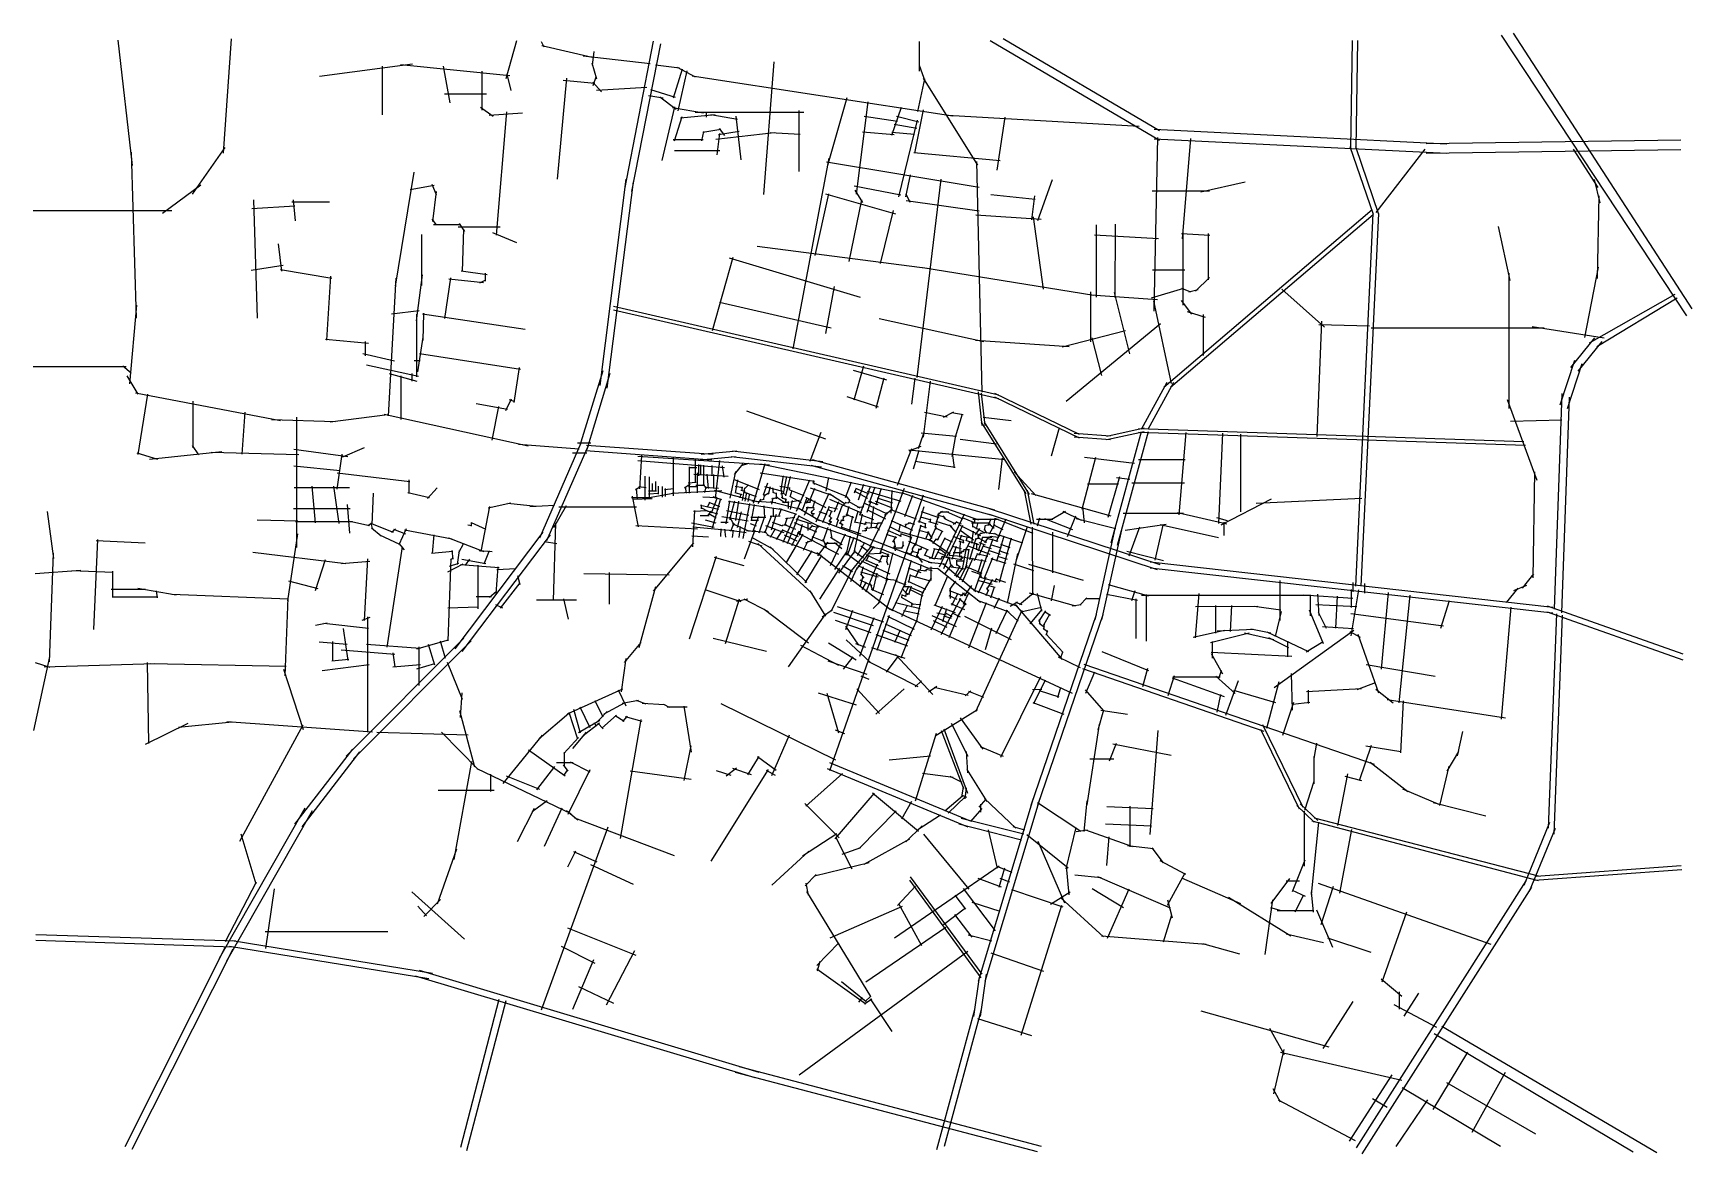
# Model space of a CAD drawing. Header units: metres. Extents: x -9189 to -1624, y -25 to 5087.
import ezdxf

# ---------------------------------------------------------------- set-up
doc = ezdxf.new("R2010")
doc.units = ezdxf.units.M
doc.header["$MEASUREMENT"] = 0
doc.layers.add('路网', color=2, linetype='Continuous')

msp = doc.modelspace()

# ---------------------------------------------------------------- linework, layer by layer
at = {"layer": '路网'}
for p, q in [((-2493.4, 5077.7), (-1648.1, 3798.1)), ((-2438.4, 5086.6), (-1624.3, 3829.8)), ((-8802.5, 5054.8), (-8737.6, 4482.6)), ((-8320.8, 4539.1), (-8284.1, 5060.9)), ((-7032.2, 4879.3), (-6983.3, 5053.5)), ((-6858.9, 5022.2), (-6871.1, 5047.3)), ((-6868.7, 5030.1), (-6638.7, 4976.7)), ((-6631.3, 5002.4), (-6639.3, 4941)), ((-6360.5, 5050.2), (-6492.2, 4375.8)), ((-6327.6, 5038.1), (-6459.3, 4363.7)), ((-5146.1, 4912.9), (-5146.1, 5049.1)), ((-4824.1, 5053.6), (-4051.5, 4598.5)), ((-4764.7, 5062.6), (-4051.5, 4642.5)), ((-3173, 5053.3), (-3181.6, 4562.6)), ((-3148.3, 5053.3), (-3156.9, 4562.6)), ((-7882.3, 4890.8), (-7459.2, 4946.3)), ((-7595.7, 4713.5), (-7595.7, 4936.3)), ((-7513.8, 4943.7), (-7014.9, 4894)), ((-7318.4, 4935.6), (-7288.9, 4769.2)), ((-6679.9, 4983.7), (-6374.9, 4948.3)), ((-6640.5, 4951.8), (-6620, 4878.4)), ((-6350.5, 4942.4), (-6240.7, 4928.2)), ((-6268.1, 4791.3), (-6227.3, 4923.6)), ((-6251.9, 4931.8), (-6169.6, 4888)), ((-5811.1, 4955.3), (-5858.4, 4351.3)), ((-5148.4, 4940.1), (-5121.2, 4864.5)), ((-7142.6, 4913.7), (-7142.6, 4735.1)), ((-7029, 4899), (-7009.9, 4824.7)), ((-6756.3, 4881.8), (-6798.3, 4420.9)), ((-6771.5, 4871.6), (-6626.9, 4858.2)), ((-6636.4, 4863.7), (-6596.4, 4819.8)), ((-6635.2, 4847.9), (-6621, 4887.9)), ((-6246.5, 4731.7), (-6205.7, 4915)), ((-6183.6, 4892.6), (-4994.6, 4709.1)), ((-5123.5, 4878.2), (-5155.2, 4729.5)), ((-5129.3, 4881.4), (-4881.9, 4485.2)), ((-7312.1, 4809.7), (-7120.6, 4809.7)), ((-6619.4, 4826.9), (-6389.3, 4840.8)), ((-6382.4, 4801.7), (-6315.1, 4791)), ((-6373.9, 4830), (-6261.5, 4795)), ((-6331.5, 4796.8), (-6257, 4740.7)), ((-5478.6, 4791.9), (-5566.1, 4483.3)), ((-5381.6, 4773.2), (-5435.3, 4352.7)), ((-7149, 4749), (-7091, 4708.5)), ((-7108.4, 4712.2), (-6956.7, 4722.7)), ((-7029.7, 4727.9), (-7077.7, 4164.6)), ((-6319.5, 4506.1), (-6262.3, 4751.2)), ((-6272.9, 4747.1), (-6131.2, 4723.9)), ((-6231.1, 4705.6), (-6264.7, 4593.3)), ((-6236.5, 4700), (-6079.1, 4715.5)), ((-6169.9, 4725.7), (-5674, 4725.7)), ((-6120, 4727.8), (-6120, 4703.3)), ((-6097.5, 4715.9), (-5976.9, 4694.3)), ((-5984.3, 4708.6), (-5960.6, 4509.3)), ((-5697, 4734), (-5697, 4455.2)), ((-5398.2, 4707.6), (-5246.2, 4684.8)), ((-5273, 4621.7), (-5228.1, 4748.4)), ((-5252, 4708.7), (-5150.3, 4682.9)), ((-5130.2, 4737), (-5170.1, 4539.1)), ((-5019.4, 4711.9), (-4144.6, 4661.9)), ((-4792.8, 4461), (-4755.6, 4703)), ((-6139.6, 4595.9), (-6129.8, 4637.8)), ((-6133.9, 4634.7), (-6052.1, 4648.1)), ((-6075.1, 4603), (-5809.4, 4634.2)), ((-6068.9, 4531.3), (-6056.6, 4628.4)), ((-6063.2, 4624.8), (-5969.2, 4639.6)), ((-6059.9, 4651.8), (-6036.2, 4619.9)), ((-5827.7, 4633.5), (-5690.9, 4626.4)), ((-5406.6, 4636.9), (-5262.3, 4623.7)), ((-5272.7, 4635.6), (-5169.8, 4626.4)), ((-5261.5, 4672.2), (-5159.4, 4653.4)), ((-5240.8, 4340.7), (-5156.2, 4689.5)), ((-4075.7, 4648.4), (-2741.7, 4582.5)), ((-8742.4, 4544.1), (-8719.6, 3786.6)), ((-8462.1, 4352.2), (-8312.4, 4565)), ((-6269.6, 4601.5), (-6133.7, 4601.5)), ((-6264.1, 4551.4), (-6057.4, 4551.4)), ((-5172.9, 4542.6), (-4778, 4506.2)), ((-4060.7, 4611), (-4078.3, 3818.7)), ((-4075.7, 4604.4), (-2741.7, 4538.6)), ((-3910.5, 4605.8), (-3948.2, 4149.2)), ((-3183.3, 4569.9), (-3078.2, 4261.5)), ((-3158.6, 4569.9), (-3053.5, 4261.5)), ((-3063.9, 4269.1), (-2840.3, 4557.3)), ((-2836.1, 4583.6), (-1674.4, 4600.6)), ((-2836.1, 4539.7), (-1674.4, 4556.7)), ((-2165.8, 4557.5), (-2053.7, 4382.4)), ((-5722, 3646.8), (-5558.3, 4516.6)), ((-5570.1, 4500.1), (-4874.9, 4383.7)), ((-4887.2, 4501.8), (-4861.7, 3448.7)), ((-8598.1, 4265.8), (-8424.2, 4395.4)), ((-7453, 4452.2), (-7537.7, 3932.8)), ((-7469.2, 4373.6), (-7360.3, 4393.6)), ((-7370.3, 4397.9), (-7350.3, 4350.3)), ((-6485.1, 4421.2), (-6604.7, 3479.6)), ((-6452.2, 4409.1), (-6571.8, 3467.4)), ((-5444.2, 4390.9), (-5232, 4348.9)), ((-5209.1, 4339.4), (-5187.5, 4439.9)), ((-5157, 3515.9), (-5047.1, 4420.6)), ((-4606.5, 4231.6), (-4539.5, 4418.7)), ((-3863.3, 4362.5), (-3660.7, 4408.8)), ((-2069.2, 4419.6), (-2043.7, 4312.2)), ((-8184.1, 4327), (-8166.6, 3786.5)), ((-8009.3, 4317.5), (-7836.5, 4317.5)), ((-8003, 4326), (-7993.9, 4231.4)), ((-7351.2, 4364.5), (-7367.3, 4227.2)), ((-5621.9, 4072.8), (-5559.6, 4353.3)), ((-5574.7, 4353.9), (-5256.3, 4262.1)), ((-5467.7, 4045.8), (-5409.2, 4326.3)), ((-5441, 4370.2), (-5406.5, 4313.7)), ((-5209.5, 4354.4), (-5190.2, 4315.8)), ((-5206.9, 4323.2), (-4874.1, 4276.5)), ((-4821.6, 4351.1), (-4619, 4328.9)), ((-4634.5, 4234.5), (-4619.8, 4345.1)), ((-4084.7, 4367.7), (-3824.1, 4367.7)), ((-2048, 4344.2), (-2056.4, 3967.7)), ((-9188.7, 4278.4), (-8556, 4278.4)), ((-8191.9, 4287.2), (-7995.6, 4299.2)), ((-7370.3, 4238.1), (-7351.5, 4212.2)), ((-5324.3, 4035.7), (-5264.5, 4277.8)), ((-4889.5, 4257.3), (-4592, 4238.2)), ((-4628.6, 4248.9), (-4583.1, 3918.8)), ((-4032.5, 3472.5), (-3082.8, 4282.7)), ((-4001.8, 3472.5), (-3078.3, 4260.2)), ((-3078.4, 4264.7), (-3158.6, 2564)), ((-3053.7, 4264.7), (-3133.9, 2564)), ((-7417, 4167.9), (-7417, 3935)), ((-7362.8, 4214.3), (-7240.1, 4214.3)), ((-7250.6, 4203.4), (-7059.3, 4203.4)), ((-7246.3, 4218.3), (-7222.1, 4181.6)), ((-7225.7, 4191.9), (-7232.9, 3999.7)), ((-7094.4, 4177.1), (-6983.8, 4131.5)), ((-4348.5, 4166.6), (-4056.7, 4149.4)), ((-4338.6, 3882.3), (-4338.6, 4212.9)), ((-4254.7, 3881), (-4252.6, 4216.2)), ((-3951.1, 4172.4), (-3822.9, 4165.8)), ((-3946.3, 4177.7), (-3946.3, 3845.5)), ((-3829.6, 4172.6), (-3829.6, 3961.3)), ((-2508.1, 4204.2), (-2454, 3958.2)), ((-8072, 4126.4), (-8055.9, 4000.8)), ((-5887.1, 4114.7), (-5100.1, 4013.3)), ((-8193.8, 4005.8), (-8048.7, 4028.6)), ((-8060.3, 4009.1), (-7826.7, 3969.6)), ((-6090.6, 3730.2), (-5997, 4064.8)), ((-6014.1, 4061.6), (-5416.5, 3881.8)), ((-5130.9, 4018), (-4352.1, 3891.3)), ((-2112.6, 3699.2), (-2050.7, 4018.7)), ((-7833.1, 3977.8), (-7851, 3686.4)), ((-7568.2, 3341.5), (-7533.2, 3968.7)), ((-7414.9, 3984), (-7442.3, 3774)), ((-7310.9, 3785.6), (-7283.2, 3970.1)), ((-7292.5, 3966.3), (-7135.4, 3949.8)), ((-7236.8, 4003.2), (-7118.7, 3986.6)), ((-7150.9, 3948.5), (-7124, 3962)), ((-7127.4, 3992.3), (-7127.4, 3956.1)), ((-4083.9, 4007.4), (-3936.9, 4007.4)), ((-3887.9, 3910.5), (-3823.3, 3971.7)), ((-2458.2, 3991.4), (-2458.2, 3375.1)), ((-6059.4, 3859.6), (-5549.8, 3742.6)), ((-5574, 3717.4), (-5533.6, 3931.2)), ((-4367.1, 3906.6), (-4367.1, 3678.6)), ((-4364.7, 3893), (-4060.9, 3871.9)), ((-4259.2, 3903.1), (-4188.2, 3623.3)), ((-4088.4, 3879.7), (-3941.1, 3923.7)), ((-4080.1, 3865.3), (-3998.8, 3488.3)), ((-3953.6, 3866.7), (-3906.3, 3805.3)), ((-3951.5, 3924), (-3910.6, 3907.4)), ((-3917.8, 3906.1), (-3875.8, 3917.9)), ((-3494.3, 3918.8), (-3299.4, 3745)), ((-2090.6, 3674.7), (-1700.8, 3895.6)), ((-2057.1, 3658.1), (-1691.8, 3880.2)), ((-8716.7, 3845.4), (-8749, 3487.3)), ((-7554.8, 3806.4), (-7428, 3821.4)), ((-7440.3, 3805), (-7440.3, 3519.3)), ((-7413.1, 3806.1), (-6945.5, 3736.9)), ((-7409.2, 3808.9), (-7411.9, 3685.2)), ((-6542.5, 3841.9), (-4785.1, 3437.1)), ((-6542.5, 3825.4), (-4785.1, 3420.5)), ((-5330.1, 3784.5), (-4853.2, 3680.8)), ((-3925.8, 3817.1), (-3843, 3791.3)), ((-3852.8, 3803.7), (-3852.8, 3616.3)), ((-4495.5, 3655.3), (-4207, 3730.3)), ((-4477.4, 3408.8), (-4048.1, 3763.1)), ((-3312.6, 3773.2), (-3334.6, 3247)), ((-3325.8, 3757.3), (-3095, 3751.6)), ((-3087, 3742.3), (-2297.8, 3742.3)), ((-2353.1, 3748.3), (-2024.2, 3697.1)), ((-7855.1, 3690.5), (-7659.1, 3672.9)), ((-7675.1, 3680.6), (-7675.1, 3615.5)), ((-7435.1, 3542.1), (-7410.7, 3699.4)), ((-4890.9, 3686.3), (-4464.4, 3657)), ((-4360.6, 3696.5), (-4317.2, 3524.9)), ((-2175.8, 3561.5), (-2067.4, 3696.9)), ((-2142.3, 3544.9), (-2033.9, 3680.3)), ((-9188.4, 3566.9), (-8764.3, 3566.9)), ((-8779.2, 3570), (-8741, 3537)), ((-7685.6, 3624.9), (-7541.5, 3591.8)), ((-7668.9, 3573.3), (-7432, 3522.5)), ((-7451, 3592.9), (-7423.1, 3592.9)), ((-7427.5, 3625.8), (-6966.2, 3553.5)), ((-6972.6, 3561.9), (-6997.3, 3402.4)), ((-5444.2, 3414.1), (-5399.7, 3569.4)), ((-2224.9, 3391), (-2158.2, 3595.8)), ((-2191.4, 3374.4), (-2124.6, 3579.2)), ((-8762, 3524), (-8710.7, 3439.5)), ((-7565.6, 3533.6), (-7438.8, 3498.7)), ((-7510.9, 3325.2), (-7510.9, 3523)), ((-7460.4, 3499.8), (-7460.4, 3534.3)), ((-6591.3, 3546.5), (-6696.5, 3200.7)), ((-6558.4, 3534.4), (-6663.9, 3187.8)), ((-5449, 3549.3), (-5297.7, 3506)), ((-5344.5, 3375.6), (-5307.2, 3514.9)), ((-5167.2, 3513.8), (-5182.3, 3394.2)), ((-5097.5, 3498.9), (-5130.5, 3243.5)), ((-4134.3, 3281), (-4017.5, 3495)), ((-4103.6, 3281), (-3986.8, 3495)), ((-8721.9, 3446), (-8060.8, 3320.2)), ((-8709.5, 3164.7), (-8666.2, 3440.6)), ((-8459.9, 3408.2), (-8459.9, 3195.3)), ((-7033.8, 3365.5), (-7007.7, 3418.7)), ((-7017.4, 3415.6), (-6992.8, 3407.1)), ((-5478, 3428.9), (-5334.5, 3382.7)), ((-4879.4, 3450.9), (-4862.5, 3297.1)), ((-4864.6, 3445), (-4848.4, 3297.1)), ((-4804.7, 3443.9), (-4418.4, 3257.4)), ((-4804.7, 3427.4), (-4418.4, 3240.9)), ((-2466.1, 3415.9), (-2331.7, 3047.5)), ((-2217.8, 3442.8), (-2251.6, 2459.4)), ((-2184.2, 3426.2), (-2218.1, 2442.8)), ((-8223.6, 3358.3), (-8237.3, 3166.5)), ((-7987.1, 3335.9), (-7987.1, 2741.4)), ((-7833.5, 3313.4), (-7572.6, 3347.6)), ((-7587.7, 3348.1), (-6931.8, 3203.9)), ((-7168.2, 3398.2), (-7025.2, 3371.8)), ((-7095.4, 3229.9), (-7065.7, 3384)), ((-5935, 3364.1), (-5574.8, 3236.3)), ((-5123.9, 3358), (-5020.9, 3336.1)), ((-5037.5, 3334.8), (-4989.9, 3358.8)), ((-4999.5, 3356.6), (-4947.3, 3347.3)), ((-4982.4, 3245.4), (-4950.2, 3351)), ((-4856.3, 3335), (-4728.8, 3320.2)), ((-8101.1, 3324.5), (-7812.1, 3315.1)), ((-5644.6, 3135.2), (-5595.4, 3266.4)), ((-5151.7, 3191.9), (-5127.7, 3258.3)), ((-5138.7, 3264.4), (-4977.1, 3248.8)), ((-4865.7, 3313), (-4661.8, 2985.1)), ((-4851.6, 3313), (-4646.3, 2982.8)), ((-4543.9, 3158.4), (-4508.1, 3288.3)), ((-4440.7, 3261.6), (-4276, 3250.1)), ((-4292.2, 3249.1), (-4121.7, 3286)), ((-4292.2, 3232.6), (-4121.7, 3269.5)), ((-4272.3, 2762.3), (-4134.1, 3269.9)), ((-4244, 2750.8), (-4102.9, 3269.2)), ((-4147.3, 3283.9), (-2390.1, 3223.7)), ((-4147.3, 3267.4), (-2383.5, 3207)), ((-3961.8, 2889.3), (-3930.1, 3265.8)), ((-3764.6, 3261.8), (-3783.5, 2850.8)), ((-3682.8, 3257.7), (-3682.8, 2903.1)), ((-2450.9, 3317.2), (-2217.7, 3323.4)), ((-8657.9, 3144), (-8329, 3178.4)), ((-8463.6, 3205.8), (-8435.3, 3163.7)), ((-7999.9, 3189.7), (-7753.2, 3155.7)), ((-7777, 3155), (-7677.3, 3196.5)), ((-6698.6, 3188.8), (-6974.6, 3209.9)), ((-6691.3, 3216), (-6879.8, 2783.7)), ((-6658.1, 3204.5), (-6846.9, 2771.6)), ((-6705.7, 3218.2), (-6645.8, 3218.2)), ((-6670.5, 3183.2), (-6093.5, 3140.9)), ((-6665, 3208.2), (-6088, 3165.9)), ((-6141.5, 3165.9), (-5979.9, 3181.5)), ((-6000.1, 3181), (-5588.1, 3133.6)), ((-5246.7, 3024.7), (-5180.8, 3192.8)), ((-5194.9, 3186.1), (-4755.4, 3141.7)), ((-5193, 3181.5), (-5138.7, 3202.9)), ((-5173.5, 3099), (-5147.8, 3185.2)), ((-4997.1, 3155.9), (-4980.8, 3251.6)), ((-4960.4, 3234.5), (-4795.6, 3214.1)), ((-4440.7, 3245.1), (-4276, 3233.5)), ((-8715.5, 3171.8), (-8621.1, 3144)), ((-8377.1, 3176), (-7977.6, 3164.8)), ((-8000.5, 3112.9), (-7788.8, 3092.1)), ((-7781.5, 3167.1), (-7803.9, 3007.4)), ((-6728.5, 3171.9), (-6663, 3171.9)), ((-6430.9, 3137.7), (-6036.2, 3106.1)), ((-6430.5, 3157.4), (-5830.2, 3117.8)), ((-6415.1, 3160.6), (-6422.9, 3008.3)), ((-6270, 3149.9), (-6270, 2975.8)), ((-6198.1, 3106), (-6162.2, 3106)), ((-6195, 2988.7), (-6195, 3107.9)), ((-6167.8, 3035.7), (-6167.8, 3143.5)), ((-6153.9, 3119.4), (-6153.9, 3067.6)), ((-6147, 3140.9), (-5985.4, 3156.5)), ((-6145.6, 3117.9), (-6145.6, 3070.7)), ((-6131.9, 3116.8), (-6131.9, 3022.2)), ((-6092.7, 3068.6), (-6092.7, 3114.4)), ((-6077, 2964.7), (-6057.4, 3138.1)), ((-6046.6, 3112.6), (-6039.6, 3061)), ((-6005.6, 3156), (-5593.7, 3108.6)), ((-5990.6, 3074.2), (-5950.6, 3121.9)), ((-5958, 3115.4), (-5925.4, 3125.8)), ((-5904, 2943.6), (-5850, 3124.1)), ((-5872.4, 3123), (-5216.1, 2987.5)), ((-5642.2, 3116.9), (-4810.6, 2886.9)), ((-5636.7, 3141.9), (-4805.1, 2911.9)), ((-5167, 3135.2), (-4984.3, 3106.6)), ((-4986.5, 3104.2), (-4996.3, 3172.2)), ((-4784, 3005.3), (-4768, 3147.6)), ((-4404.4, 2915.4), (-4343.1, 3152.5)), ((-4394.8, 3153.3), (-4166, 3126)), ((-4148.2, 3141.7), (-3935.5, 3141.7)), ((-7802.4, 3080.8), (-7470.9, 3041.4)), ((-7475, 3048.6), (-7475, 2987.3)), ((-6399, 3065.6), (-6399, 2957)), ((-6378.7, 3063.7), (-6378.7, 2961.1)), ((-6363.7, 2997.2), (-6363.7, 3033.3)), ((-6348.3, 2996.6), (-6348.3, 3041.1)), ((-6218.1, 3012.4), (-6192.9, 3031.8)), ((-6201.4, 3035.8), (-6165, 3039.4)), ((-6175.2, 3075.7), (-6018.5, 3066.8)), ((-6161.2, 3080.6), (-6161.2, 2990.6)), ((-6134, 3028), (-6115.8, 3011.6)), ((-6109.5, 3010.1), (-6114.8, 3075.6)), ((-6086.1, 3073.2), (-6086.1, 3010.1)), ((-6009.3, 2965.1), (-5983.8, 3086.7)), ((-5994.8, 3052), (-5878.5, 3005.7)), ((-5985.6, 2988.9), (-5975.5, 3048.7)), ((-5945.7, 3006.1), (-5926.5, 3026.2)), ((-5873.7, 3080.7), (-5625.9, 3043.7)), ((-5858.3, 2981.3), (-5838.8, 3036.2)), ((-5768.7, 3067.8), (-5778.7, 3004.8)), ((-5767.3, 2987.1), (-5751.9, 3063.8)), ((-5756.4, 2975.9), (-5735.4, 3064.2)), ((-5707.5, 2906.3), (-5646.2, 3048.9)), ((-5634.5, 3037.7), (-5477.9, 2973.3)), ((-5631, 3046.9), (-5626.8, 3028.5)), ((-5571.6, 2997), (-5560.6, 3060)), ((-5483.7, 2969.3), (-5456.7, 3039.9)), ((-5425.2, 2958.7), (-5399.7, 3030.3)), ((-4714.3, 3086.4), (-4616.5, 2978.2)), ((-4380.6, 3031.2), (-4238.6, 3031.2)), ((-4285.9, 2879), (-4232.8, 3063.9)), ((-4247.7, 3060.7), (-4187.7, 3052.5)), ((-4177.9, 3035.7), (-3937.5, 3035.7)), ((-2348.6, 2602.4), (-2340.4, 3085.1)), ((-7998, 3013.8), (-7745.7, 3013.8)), ((-7901.3, 2852.7), (-7916.9, 3020.6)), ((-7792.5, 2850.9), (-7818, 3021.1)), ((-7638.6, 2988.2), (-7644.8, 2846.2)), ((-7479.6, 2991.8), (-7381.9, 2968.4)), ((-7390.2, 2964.6), (-7345.9, 3012.7)), ((-6459.4, 2969.1), (-6368, 2968.6)), ((-6456.6, 2975), (-6429.1, 2835)), ((-6455.6, 2960.8), (-6365.4, 2964.8)), ((-6441.2, 3004.1), (-6419.6, 3019.8)), ((-6438, 3009.3), (-6434.1, 2959.7)), ((-6426, 3018.2), (-6392.8, 3014.9)), ((-6387.5, 2967), (-6261.6, 2990.6)), ((-6382.8, 2999), (-6345.4, 2999)), ((-6382.7, 2985), (-6335.4, 2989.1)), ((-6337.3, 2984.7), (-6337.3, 3020.3)), ((-6318.2, 2970.6), (-6318.2, 3019.4)), ((-6308.8, 3004.5), (-6266.4, 3010.2)), ((-6305.3, 2973.9), (-6305.3, 3010.5)), ((-6274.7, 2988.8), (-6048.6, 3000.7)), ((-6209.1, 2989.1), (-6214, 3017.4)), ((-6199.3, 3018.4), (-6158.5, 3018.4)), ((-6166.2, 3025.6), (-6125.7, 3025.6)), ((-6134.4, 2971.1), (-6071.2, 2968.6)), ((-6125.7, 2991.2), (-6119.8, 3018)), ((-6125.5, 3016.2), (-6062.6, 3010.7)), ((-6094.6, 2898.9), (-6068.2, 2968.5)), ((-6089.9, 2831), (-6053.2, 2964.1)), ((-6089.3, 2973), (-6050.1, 2960.2)), ((-6083.1, 3001.9), (-5888, 2951.2)), ((-6027.8, 2848.2), (-6010.8, 2954.3)), ((-6017.6, 2951.8), (-5771, 2914.1)), ((-6011.7, 2869), (-5989.3, 2953)), ((-5988.4, 2992.3), (-5956.9, 2983)), ((-5987.8, 3019.7), (-5952.6, 3013.7)), ((-5984.9, 2863.7), (-5970.3, 2951.4)), ((-5964.3, 2967.8), (-5959.5, 2985.1)), ((-5960.8, 3002.3), (-5942.1, 2997.5)), ((-5956.7, 3017.4), (-5956.7, 2999)), ((-5954.1, 2955.6), (-5943.3, 3012.2)), ((-5948.7, 2994.1), (-5891.4, 2973.8)), ((-5941.5, 2952.8), (-5933.5, 2991.4)), ((-5927.3, 2950), (-5920, 2986)), ((-5911.5, 2954.2), (-5801.5, 2946.7)), ((-5882.1, 2940.9), (-5868.7, 2961.6)), ((-5875.7, 2956.5), (-5854.3, 2961.3)), ((-5859.7, 2983.8), (-5849.9, 2977.1)), ((-5857.7, 2957.9), (-5851.7, 2981.9)), ((-5856.9, 2976.2), (-5831.4, 2991.5)), ((-5852.9, 3018.4), (-5771.3, 2997.7)), ((-5835.2, 2983.3), (-5826, 3018.4)), ((-5826.2, 2950.2), (-5687.6, 2914.9)), ((-5815.5, 2967.2), (-5821.8, 2937.8)), ((-5819.3, 2962.8), (-5791.1, 2970.5)), ((-5816.6, 3012.8), (-5813.2, 2989.6)), ((-5816.2, 2993.8), (-5798, 2987.1)), ((-5800.2, 2990.3), (-5800.2, 2963.2)), ((-5797.8, 2970.2), (-5760.1, 2946.6)), ((-5783.5, 3019.9), (-5736.1, 3012.3)), ((-5779.2, 2985.4), (-5764.4, 2990)), ((-5778.7, 3010), (-5771.8, 2963.3)), ((-5776.9, 2970.8), (-5753.8, 2957.9)), ((-5769, 2990.8), (-5754.1, 2977.2)), ((-5757.9, 2963.7), (-5757.9, 2944.9)), ((-5745.7, 2950.8), (-5745.7, 2918)), ((-5742.8, 3005.9), (-5673.6, 2977.5)), ((-5740.5, 3014.3), (-5740.5, 3002.2)), ((-5739.1, 2975.3), (-5685.6, 2945.7)), ((-5737.1, 2971.3), (-5727.5, 3002.2)), ((-5734.9, 2914.1), (-5725.6, 2954.9)), ((-5732.8, 2948.4), (-5694.3, 2956.9)), ((-5681.7, 2907.5), (-5658.2, 2969.1)), ((-5666, 2969.6), (-5573.1, 2923.3)), ((-5661.2, 2943.6), (-5649.4, 2964)), ((-5649.9, 2945.5), (-5637, 2959)), ((-5647, 2955.5), (-5623.5, 3011)), ((-5645.6, 3013.1), (-5541.1, 2978.3)), ((-5633.4, 2922.1), (-5622.5, 2954.5)), ((-5618.2, 2858.3), (-5557.8, 2987.9)), ((-5556.6, 2961.4), (-5410.9, 2898.7)), ((-5555.7, 2985.3), (-5484.8, 2939.3)), ((-5483.1, 2976.9), (-5464, 2953.2)), ((-5469.5, 2950.2), (-5418.1, 2921.3)), ((-5466.7, 2959.2), (-5466.7, 2946.4)), ((-5444.3, 2999.7), (-5383, 2965.9)), ((-5442.7, 2990.1), (-5434.2, 3013)), ((-5438.3, 3010.8), (-5377.8, 2985.4)), ((-5419.3, 2888.3), (-5369.8, 3019.6)), ((-5385.4, 2901.2), (-5366.5, 2953.1)), ((-5385, 2998.4), (-5231.2, 2952.3)), ((-5379.2, 2951.4), (-5336.1, 2937.1)), ((-5374.9, 2946.2), (-5348, 3017.6)), ((-5348.7, 2952.1), (-5270.8, 2921.1)), ((-5344.6, 2935.6), (-5319.8, 3011)), ((-5340.1, 2966.8), (-5269.7, 2945)), ((-5327.3, 2712), (-5214.7, 3011)), ((-5275.8, 2897.3), (-5271.4, 3000.8)), ((-5229.3, 2991.1), (-4877, 2867.1)), ((-5213.6, 2882.3), (-5177, 2979.2)), ((-5188.5, 2802.7), (-5127.9, 2980.4)), ((-4637.9, 2846.8), (-4667.9, 3000.8)), ((-4623.8, 2846.8), (-4654.2, 3002.8)), ((-4636.7, 2987.1), (-4273.6, 2885.5)), ((-3771.4, 2844.8), (-3541.1, 2962.2)), ((-3611, 2942.2), (-3128.6, 2965.6)), ((-9124.8, 2904.4), (-9096.1, 2691.1)), ((-8001.3, 2917.9), (-7743.5, 2917.9)), ((-7756.9, 2936.9), (-7745.9, 2805.9)), ((-7144.9, 2723.1), (-7106.6, 2927)), ((-7113.6, 2921.3), (-7010.1, 2944.5)), ((-7024.1, 2942.8), (-6895, 2928.6)), ((-6923.6, 2927.9), (-6811.7, 2933.6)), ((-6813.6, 2832.1), (-6756.8, 2932)), ((-6791.1, 2926.3), (-6436.8, 2926.3)), ((-6180, 2744.1), (-6171.1, 2909.8)), ((-6176.5, 2906), (-6113.6, 2909.3)), ((-6146.4, 2886.9), (-6105.2, 2886.9)), ((-6145, 2934), (-6063.1, 2914.8)), ((-6144.5, 2922.8), (-6111.9, 2906.5)), ((-6140.1, 2917.1), (-6140.1, 2935.1)), ((-6120.5, 2909.8), (-6067.8, 2894.7)), ((-6113.9, 2924.4), (-6102.2, 2947)), ((-6111.2, 2885.8), (-6097.4, 2906.2)), ((-6107.7, 2947), (-6058.8, 2927.5)), ((-6106.6, 2896.2), (-6074.3, 2875.6)), ((-6048, 2881.7), (-5927.4, 2862.7)), ((-6026.9, 2908.8), (-5924.2, 2888)), ((-6013.6, 2880.1), (-5991.8, 2842.8)), ((-5976, 2832.4), (-5958, 2903.4)), ((-5951.4, 2781.9), (-5919.7, 2940.9)), ((-5915, 2879.3), (-5846.6, 2879.3)), ((-5912, 2863.3), (-5899.6, 2936.7)), ((-5907.3, 2812.4), (-5879.6, 2884.2)), ((-5878.4, 2807.2), (-5850.8, 2888)), ((-5856.2, 2930.7), (-5853.6, 2876.3)), ((-5851.9, 2808.1), (-5819.8, 2887.4)), ((-5828.1, 2883.4), (-5782.4, 2885.5)), ((-5821.1, 2821.2), (-5798.6, 2892.2)), ((-5812.2, 2880.4), (-5812.2, 2922.3)), ((-5788.3, 2883), (-5775.8, 2918.4)), ((-5788, 2918.5), (-5707.3, 2892.1)), ((-5771.2, 2948), (-5741, 2948)), ((-5768.3, 2765.6), (-5710.3, 2896)), ((-5760.9, 2841.6), (-5748.8, 2877.5)), ((-5757.3, 2872.6), (-5715.4, 2878.5)), ((-5748.2, 2758.3), (-5694.7, 2887.9)), ((-5698.6, 2885.2), (-5602, 2836.7)), ((-5697.2, 2919.7), (-5602.5, 2863.3)), ((-5670.3, 2888.8), (-5654.4, 2927.5)), ((-5668.5, 2948), (-5643.8, 2948)), ((-5662.9, 2923.7), (-5626.5, 2923.7)), ((-5642, 2900.9), (-5626.5, 2916.1)), ((-5640, 2895.1), (-5625.8, 2895.1)), ((-5637.2, 2893.2), (-5637.2, 2907.6)), ((-5633.8, 2880.9), (-5629.3, 2896.6)), ((-5630.3, 2925.1), (-5627.7, 2912.3)), ((-5605.9, 2904.7), (-5568.4, 2893.3)), ((-5588.1, 2854.2), (-5557.7, 2928.8)), ((-5565.6, 2915.1), (-5545.2, 2904.5)), ((-5562.3, 2926.3), (-5520, 2917.2)), ((-5560, 2886.1), (-5545.6, 2872.4)), ((-5558.7, 2859.2), (-5547.1, 2877.8)), ((-5557.6, 2879.9), (-5546.8, 2909.2)), ((-5533.9, 2903.5), (-5514.1, 2950)), ((-5521.6, 2867.7), (-5499.2, 2931.4)), ((-5503.5, 2924.1), (-5481.3, 2947.5)), ((-5497, 2862.7), (-5488.5, 2886.6)), ((-5496.7, 2880.3), (-5466.8, 2889.1)), ((-5486, 2946.2), (-5470.5, 2943.8)), ((-5482.1, 2892.2), (-5448.2, 2877.2)), ((-5478.2, 2888), (-5467.3, 2928.6)), ((-5474, 2943.1), (-5465.2, 2949.9)), ((-5465.1, 2815.9), (-5450.5, 2882.9)), ((-5446.2, 2711.6), (-5406.8, 2892.1)), ((-5441.5, 2855), (-5425.7, 2906.2)), ((-5430, 2923.8), (-5401, 2928.2)), ((-5421.1, 2892.9), (-5357, 2868.4)), ((-5400.8, 2945.1), (-5293.6, 2894)), ((-5384, 2912.3), (-5302.2, 2871.3)), ((-5371.2, 2744.6), (-5293.6, 2902.4)), ((-5366.9, 2829.5), (-5355.5, 2928)), ((-5306.2, 2888.3), (-5270.1, 2916.5)), ((-5279.5, 2913.8), (-5161.2, 2871.2)), ((-5147.8, 2854.2), (-5124.7, 2927.7)), ((-5141.3, 2881), (-5094.1, 2867.2)), ((-5138.5, 2905.1), (-5058, 2878.3)), ((-5075.3, 2835), (-5055.8, 2900.8)), ((-5067.8, 2889.4), (-5033.6, 2880.2)), ((-5063, 2892.3), (-5041.8, 2905.9)), ((-5055.9, 2652.5), (-4941, 2894.5)), ((-5052.4, 2903), (-5012.4, 2903)), ((-5040.3, 2884.5), (-5028.3, 2869.6)), ((-5024.3, 2904.7), (-4948.2, 2871.1)), ((-4952.6, 2877.5), (-4900.9, 2856.1)), ((-4829.2, 2918.9), (-4050.7, 2663)), ((-4829.2, 2892.6), (-4061.9, 2640.3)), ((-4608.3, 2838.8), (-4598.3, 2876.3)), ((-4546.4, 2867.8), (-4480.9, 2905.8)), ((-4492.5, 2906.3), (-4409, 2865.5)), ((-4470.9, 2791.1), (-4434.2, 2884.7)), ((-4403.4, 2927.4), (-4395.4, 2853.8)), ((-4217.8, 2897.4), (-3942.3, 2897.4)), ((-3970.6, 2900.1), (-3745.1, 2848.2)), ((-3791.9, 2877.8), (-3743.9, 2864.5)), ((-8166.5, 2867.1), (-7981.9, 2862.3)), ((-7983.3, 2803), (-8028.9, 2498.2)), ((-7991.9, 2859.4), (-7732.5, 2859.4)), ((-7745.2, 2860.1), (-7655, 2841.8)), ((-7662.4, 2841.3), (-7645.2, 2851.3)), ((-7650.9, 2851.3), (-7547.6, 2811.1)), ((-7648.1, 2852.3), (-7643.3, 2826.9)), ((-7645.3, 2830.4), (-7601.9, 2793.3)), ((-7554.7, 2810.2), (-7536, 2826.1)), ((-7544.7, 2824.1), (-7491.4, 2802.9)), ((-7520.1, 2754.3), (-7486.2, 2826.8)), ((-7494.9, 2820.7), (-7278.1, 2780.5)), ((-6864.4, 2810.2), (-7266.2, 2279.2)), ((-7205.9, 2844.3), (-7187.6, 2840.6)), ((-7190.9, 2854.2), (-7124.1, 2824.7)), ((-7188.9, 2838.3), (-7188.9, 2855.3)), ((-6816, 2499.4), (-6805.2, 2852.3)), ((-6439.5, 2841.2), (-6159.1, 2825.3)), ((-6185.6, 2853.4), (-6083.1, 2833)), ((-6181, 2834.4), (-5998, 2818.3)), ((-6123.5, 2866.4), (-6075.5, 2852.9)), ((-6052.1, 2856.7), (-6019.3, 2856.7)), ((-6051.9, 2791.6), (-6050.5, 2825.1)), ((-6029.1, 2788), (-6034.4, 2824)), ((-6011.3, 2819.2), (-5936.7, 2808.7)), ((-6007, 2814.9), (-5991.2, 2852.5)), ((-6001.3, 2850.7), (-5923.6, 2814.6)), ((-5999.2, 2787), (-5995.4, 2819.5)), ((-5968.9, 2785.6), (-5962.3, 2835.9)), ((-5944, 2689), (-5896.1, 2820.9)), ((-5936, 2818.2), (-5845.3, 2811)), ((-5918.5, 2850.7), (-5890.8, 2840)), ((-5915.2, 2866.1), (-5880.9, 2866.1)), ((-5853.7, 2815.3), (-5834, 2794.1)), ((-5849.4, 2841.2), (-5765, 2809.3)), ((-5843.3, 2799), (-5595, 2705.6)), ((-5825.7, 2787.9), (-5803.7, 2826.9)), ((-5818.3, 2856.7), (-5770.8, 2840.1)), ((-5798.7, 2777.5), (-5767.7, 2822.1)), ((-5782.8, 2840.6), (-5753.2, 2845.4)), ((-5772.2, 2821), (-5700.5, 2791.5)), ((-5762.9, 2845.2), (-5711.7, 2824.7)), ((-5752.7, 2672.3), (-5677.2, 2802.1)), ((-5728.7, 2750.4), (-5694, 2816.4)), ((-5718.4, 2854.6), (-5616.1, 2811.6)), ((-5710.4, 2870.8), (-5640.8, 2848.8)), ((-5703.8, 2809.1), (-5516.6, 2709.6)), ((-5693.3, 2796.3), (-5680.7, 2847.4)), ((-5653.8, 2818.7), (-5653.8, 2854.6)), ((-5649.8, 2822.9), (-5633.3, 2842.7)), ((-5640.1, 2768.7), (-5608.2, 2842.9)), ((-5639.3, 2839.9), (-5607.3, 2833.2)), ((-5622.4, 2873), (-5315.3, 2757.5)), ((-5616.3, 2843.2), (-5416.2, 2772.1)), ((-5564.7, 2831.7), (-5587.1, 2768.4)), ((-5560.2, 2842.7), (-5547.3, 2860.9)), ((-5559.6, 2862.8), (-5547.4, 2856.8)), ((-5554.1, 2825.5), (-5545.6, 2781.2)), ((-5552.4, 2657.9), (-5484.4, 2802.4)), ((-5526.7, 2834.9), (-5516.2, 2868.7)), ((-5525.3, 2872.8), (-5514.8, 2864.6)), ((-5511.4, 2854.5), (-5495.4, 2844.3)), ((-5508.5, 2848.7), (-5500.9, 2868.6)), ((-5505.5, 2865.4), (-5490.3, 2865.4)), ((-5505.3, 2835.7), (-5414.2, 2803)), ((-5502.6, 2830.5), (-5498.1, 2848.2)), ((-5443.3, 2857.6), (-5390.5, 2846.5)), ((-5408, 2816.9), (-5387.1, 2819.9)), ((-5397.1, 2843.8), (-5388.2, 2857.3)), ((-5395.2, 2827.5), (-5339.8, 2834.3)), ((-5393.4, 2855.1), (-5332.9, 2850.4)), ((-5392.7, 2815.6), (-5384.4, 2836.6)), ((-5347.1, 2828.4), (-5333.3, 2856.2)), ((-5345.9, 2834.5), (-5329.4, 2820.3)), ((-5335.6, 2853.9), (-5315.7, 2853.9)), ((-5298, 2801.6), (-5252, 2787)), ((-5292.2, 2820.5), (-5230, 2792.8)), ((-5283.3, 2836), (-5238.3, 2813.8)), ((-5275.8, 2863.8), (-5178.5, 2819.3)), ((-5243.9, 2815.7), (-5090.3, 2773.2)), ((-5240.3, 2811.9), (-5233.2, 2847.5)), ((-5233.2, 2791), (-5228.2, 2805.4)), ((-5232.6, 2804.6), (-5186.6, 2787.8)), ((-5211.8, 2844.6), (-5186.5, 2854.3)), ((-5211, 2832.4), (-5206.8, 2847.9)), ((-5197.7, 2854), (-5168.9, 2847)), ((-5187.9, 2768.6), (-5187.9, 2808.5)), ((-5164.2, 2749.2), (-5139, 2844.2)), ((-5153.7, 2862.1), (-5117.3, 2848)), ((-5149.9, 2820.5), (-5101.8, 2807.8)), ((-5145, 2840.4), (-5116.6, 2831.3)), ((-5119.2, 2828.3), (-5119.2, 2851.7)), ((-5105.8, 2812.3), (-5118.6, 2778.4)), ((-5110.6, 2814.2), (-5089.9, 2781.6)), ((-5105, 2859.2), (-5062.7, 2847.2)), ((-5100, 2770.4), (-5069.4, 2835.8)), ((-5098.4, 2871.7), (-5098.4, 2855.5)), ((-5076.4, 2831.5), (-5039.8, 2813.4)), ((-5072.8, 2861.1), (-4999.5, 2837.4)), ((-5072.4, 2822.7), (-5072.4, 2848)), ((-5065.2, 2774.4), (-5041.4, 2816.8)), ((-5034.9, 2874.1), (-4982.2, 2849.3)), ((-5011.4, 2711.3), (-4948.5, 2843.3)), ((-5011, 2844), (-4979.8, 2807.3)), ((-4992.6, 2847.2), (-4975, 2858.9)), ((-4981.1, 2857.9), (-4957.1, 2849.1)), ((-4968, 2845.1), (-4868.1, 2794.7)), ((-4962.2, 2821.4), (-4900.4, 2776.1)), ((-4962.1, 2774.4), (-4953.2, 2799.1)), ((-4909.1, 2853.6), (-4824.2, 2853.6)), ((-4908.3, 2760.5), (-4900.6, 2814.8)), ((-4904.2, 2838.5), (-4848.9, 2808.2)), ((-4903.7, 2832.8), (-4903.7, 2859.2)), ((-4903.2, 2870.5), (-4787, 2870.5)), ((-4892.7, 2849.6), (-4895.7, 2872)), ((-4891.8, 2799.2), (-4871.5, 2827)), ((-4886.5, 2824.3), (-4879, 2854.5)), ((-4882.3, 2792.4), (-4865.5, 2807)), ((-4878.4, 2780.6), (-4875.1, 2800.3)), ((-4871, 2803.7), (-4846.7, 2811)), ((-4856.6, 2809.9), (-4797.6, 2803.8)), ((-4840, 2805.6), (-4850.3, 2825)), ((-4850, 2819.2), (-4845.3, 2842.9)), ((-4848.6, 2840.9), (-4821.9, 2846.5)), ((-4834.4, 2840.3), (-4818.7, 2872.9)), ((-4827.4, 2847.5), (-4806.4, 2829)), ((-4826.9, 2803), (-4803.1, 2847.6)), ((-4809.4, 2843.5), (-4767.1, 2822.7)), ((-4806.8, 2838.4), (-4801.4, 2873.9)), ((-4805.3, 2805.5), (-4781.2, 2793)), ((-4799.5, 2872.6), (-4629.4, 2805.6)), ((-4795.3, 2768.8), (-4751.4, 2871)), ((-4784.4, 2799), (-4676.1, 2762.4)), ((-4704.6, 2684.9), (-4654, 2836.1)), ((-4632.8, 2832.7), (-4631.9, 2524.9)), ((-4612.4, 2869.3), (-4539.2, 2869.3)), ((-4577, 2873.7), (-4449.4, 2822.4)), ((-4540.6, 2810.5), (-4540.6, 2624.6)), ((-4431.6, 2873.2), (-4250.8, 2828)), ((-4252.1, 2841.1), (-4347.1, 2410.3)), ((-4222.8, 2835.5), (-4316.5, 2410.3)), ((-4209.2, 2819.9), (-4021.8, 2847.1)), ((-4190.9, 2702), (-4141.1, 2834.3)), ((-4072.1, 2682.8), (-4035, 2842.8)), ((-4049.1, 2845), (-3782.9, 2786.2)), ((-3759, 2856.3), (-3759, 2796)), ((-8896, 2776.7), (-8913.4, 2366.4)), ((-8901.4, 2772.6), (-8678, 2761.4)), ((-7609.1, 2797.9), (-7517.3, 2756.5)), ((-7573.9, 2285.5), (-7504.4, 2744)), ((-7520.6, 2759.5), (-7496.6, 2729.7)), ((-7371.8, 2715.5), (-7275.4, 2723.5)), ((-7367.9, 2713.5), (-7359.3, 2798.2)), ((-7294.1, 2785.4), (-7133.6, 2722.5)), ((-7278.9, 2727.1), (-7275.2, 2688.1)), ((-7253, 2662.7), (-7245, 2727)), ((-7247.6, 2718.5), (-7224.6, 2761.1)), ((-6831.5, 2798.1), (-7233.3, 2267.1)), ((-7154.5, 2727.5), (-7095.2, 2722.8)), ((-7132.6, 2666.6), (-7106.9, 2726.6)), ((-6857.1, 2768.7), (-6800.6, 2758.5)), ((-6359.2, 2542), (-6175.9, 2761.4)), ((-6184.4, 2794.1), (-6108.4, 2789.1)), ((-5925.7, 2769.9), (-5866, 2748.2)), ((-5912.7, 2787.2), (-5814.2, 2733.4)), ((-5883.6, 2758.4), (-5636.3, 2530.7)), ((-5827.1, 2743), (-5660.3, 2581)), ((-5764.1, 2798.7), (-5705.3, 2771.7)), ((-5705.4, 2615.5), (-5636.3, 2725.6)), ((-5674.9, 2729.2), (-5653.6, 2770.4)), ((-5665.1, 2762.2), (-5631.7, 2775.4)), ((-5637, 2791.6), (-5584.3, 2769)), ((-5609.7, 2703.1), (-5563.6, 2765.7)), ((-5587.4, 2780.4), (-5572, 2742.9)), ((-5575.7, 2760.3), (-5522.4, 2760.3)), ((-5555.9, 1723.2), (-5182.2, 2791.6)), ((-5552.1, 2787.4), (-5498.5, 2754.2)), ((-5534.1, 2763.9), (-5501.4, 2736.6)), ((-5532.3, 2640.8), (-5474.4, 2725.8)), ((-5515.1, 2623.6), (-5438.2, 2726.7)), ((-5481.2, 2705.9), (-5460.8, 2792.2)), ((-5475.3, 2705.4), (-5444.6, 2787.7)), ((-5462.9, 2626.3), (-5364, 2748.7)), ((-5437.7, 2781.3), (-5351.2, 2739.7)), ((-5434.2, 2640.8), (-5353.7, 2745.7)), ((-5428.7, 2703.5), (-5395.4, 2765.3)), ((-5413.4, 2748.8), (-5380.9, 2724.1)), ((-5363.4, 2743.6), (-5316.5, 2733.7)), ((-5331.3, 2763.7), (-5091.9, 2670.2)), ((-5326.1, 2723.2), (-5286.9, 2707)), ((-5324.4, 2736.4), (-5102.6, 2645.6)), ((-5268, 2764.9), (-5253.1, 2790.6)), ((-5264.4, 2739.9), (-5223.5, 2739.9)), ((-5263.9, 2774), (-5257.8, 2744.4)), ((-5263.6, 2741.2), (-5255.7, 2750.4)), ((-5261.8, 2747.8), (-5257.5, 2725.8)), ((-5227.9, 2736.8), (-5218.5, 2753)), ((-5220.6, 2745.2), (-5220.6, 2767.5)), ((-5196.8, 2769), (-5107.1, 2730.7)), ((-5190.5, 2706.3), (-5175.2, 2725.7)), ((-5182.3, 2723.5), (-5149.3, 2716.9)), ((-5164.5, 2761.2), (-5181.3, 2730.9)), ((-5180.4, 2735.2), (-5177.2, 2720.6)), ((-5160.1, 2698.7), (-5146.6, 2736.4)), ((-5152.7, 2733), (-5137.7, 2733)), ((-5141.8, 2729.6), (-5134.6, 2744.3)), ((-5123.2, 2704.1), (-5109.1, 2732.6)), ((-5103.7, 2779.1), (-5006.6, 2711.4)), ((-5089.8, 2690.6), (-5076.5, 2737.8)), ((-5086.3, 2759.7), (-5068.4, 2780.5)), ((-5083.3, 2735.5), (-5052.6, 2730.5)), ((-5077.6, 2687.6), (-5029.5, 2785.6)), ((-5074, 2778.9), (-5060.1, 2778.9)), ((-5055.4, 2736.6), (-5025, 2712.4)), ((-5033.8, 2783.2), (-4997.6, 2766.4)), ((-4998.2, 2747.3), (-4956.7, 2735.6)), ((-4997.8, 2688.2), (-4978.4, 2746.2)), ((-4993.8, 2791.7), (-4944.7, 2772.1)), ((-4966.8, 2769.4), (-4943.6, 2763.6)), ((-4963.2, 2795.6), (-4909.4, 2785.1)), ((-4963, 2697.2), (-4959.7, 2769.1)), ((-4956.7, 2714.1), (-4951.9, 2725.4)), ((-4955.6, 2723.8), (-4943.2, 2723.8)), ((-4951, 2641), (-4931.7, 2738.6)), ((-4947.6, 2721), (-4941.5, 2733.6)), ((-4946.2, 2760.9), (-4946.2, 2775.3)), ((-4945.9, 2731), (-4917.8, 2731)), ((-4936.4, 2773.6), (-4877.7, 2754.5)), ((-4935.1, 2643.4), (-4919.9, 2732.2)), ((-4933.7, 2770.4), (-4926.9, 2790.4)), ((-4933.6, 2733.6), (-4915, 2767.5)), ((-4929, 2749.1), (-4825.7, 2710.7)), ((-4916.7, 2686), (-4888.4, 2783.1)), ((-4895.4, 2541.4), (-4811.2, 2781.7)), ((-4892.3, 2777.5), (-4874.1, 2787.6)), ((-4885.4, 2729.5), (-4885.4, 2760.3)), ((-4881.3, 2786.1), (-4841.4, 2764.4)), ((-4878, 2724.9), (-4857.3, 2789.1)), ((-4876.4, 2762.8), (-4847.1, 2752.9)), ((-4873.7, 2705.1), (-4851.1, 2756.3)), ((-4860.5, 2787.3), (-4817.1, 2787.3)), ((-4858.8, 2748), (-4819, 2736.3)), ((-4849.2, 2761.5), (-4829.6, 2790)), ((-4839.5, 2782.7), (-4789.7, 2770.3)), ((-4833.2, 2728), (-4779.4, 2710.7)), ((-4825.2, 2792.8), (-4784.5, 2787.6)), ((-4823.8, 2755.1), (-4774, 2738.8)), ((-4820.7, 2785.5), (-4816, 2794.5)), ((-4794.5, 2678.9), (-4760.7, 2793.6)), ((-4785.1, 2727.5), (-4741.5, 2711.2)), ((-4781.9, 2582), (-4727.3, 2785)), ((-4777.4, 2755.3), (-4735, 2740.5)), ((-4200.7, 2724.5), (-4034.2, 2681.1)), ((-9097.2, 2715), (-9115.4, 2218.8)), ((-8186.8, 2718.7), (-7763.1, 2667.1)), ((-7900.6, 2545.2), (-7855.5, 2685.4)), ((-7782.7, 2667.7), (-7653.3, 2678.5)), ((-7663.7, 2689.7), (-7679.1, 2407.6)), ((-7297.4, 2630.1), (-7227.9, 2666)), ((-7283.7, 2689.1), (-7297.2, 2314.6)), ((-7290.2, 2654.9), (-7247.3, 2669.3)), ((-7285.4, 2682.9), (-7275, 2693.6)), ((-7239.1, 2663.8), (-7063.4, 2648.9)), ((-7234.3, 2687.5), (-7124.8, 2668.3)), ((-7217.6, 2659.8), (-7197, 2687.5)), ((-7160.4, 2660.7), (-7160.4, 2461.3)), ((-7070, 2652.9), (-7078.7, 2531.1)), ((-6195.4, 2324.3), (-6072.7, 2701.2)), ((-6083.1, 2696.9), (-5948.1, 2658.6)), ((-5667.7, 2579.6), (-5591.2, 2703.9)), ((-5614.5, 2717.2), (-5279.5, 2457.5)), ((-5497.4, 2657.9), (-5451.9, 2631.9)), ((-5477.6, 2714), (-5417.4, 2668.4)), ((-5459.8, 2586.3), (-5428.7, 2650.3)), ((-5441.8, 2723), (-5401.9, 2693.2)), ((-5427.5, 2658.7), (-5290.5, 2595.3)), ((-5402.7, 2651.9), (-5413.9, 2614.9)), ((-5413.3, 2679.2), (-5281.3, 2620.4)), ((-5392.4, 2683.7), (-5334.5, 2658.5)), ((-5389.8, 2679.2), (-5376.1, 2705)), ((-5389.5, 2538.7), (-5337.7, 2666.2)), ((-5389.3, 2708.1), (-5321.6, 2676)), ((-5383.5, 2711.7), (-5321.1, 2715.1)), ((-5330.2, 2671.7), (-5314.1, 2706.7)), ((-5322.2, 2701.5), (-5284.3, 2701.5)), ((-5298.7, 2590.2), (-5266.3, 2716.7)), ((-5296.6, 2679.3), (-5291.6, 2660.9)), ((-5290.6, 2711.5), (-5296.3, 2673.5)), ((-5216.4, 2564.4), (-5182.3, 2683.1)), ((-5211.1, 2721.1), (-5184.2, 2708.3)), ((-5198, 2648.6), (-5139.8, 2626)), ((-5159.8, 2707.7), (-5134.2, 2672.4)), ((-5142.5, 2635.7), (-5138.5, 2663.1)), ((-5125.7, 2707), (-5084.8, 2689.9)), ((-5112.6, 2648.2), (-5061.1, 2645)), ((-5105, 2673.4), (-5033.1, 2665.8)), ((-5101.7, 2693), (-5046.6, 2688.3)), ((-5094.2, 2652.4), (-5094.2, 2589.7)), ((-5066, 2720.4), (-5027.5, 2703.8)), ((-5049.9, 2686.1), (-5039.5, 2702.8)), ((-5046.7, 2700.4), (-4953.5, 2686.6)), ((-5040.8, 2668), (-4888.9, 2540.4)), ((-5034.9, 2645.5), (-5010.9, 2699.6)), ((-5032.5, 2616.9), (-4998.8, 2662.5)), ((-5023.8, 2695), (-5012.7, 2718.9)), ((-5013.4, 2698.7), (-5005.6, 2662.8)), ((-5012.3, 2706.3), (-4953.4, 2701.8)), ((-5010.3, 2703.3), (-5010.3, 2717.1)), ((-5008.4, 2668.1), (-4990.7, 2649.2)), ((-5001.5, 2652.8), (-4937.1, 2643.7)), ((-4993.6, 2718), (-4952.6, 2718)), ((-4986.1, 2611.9), (-4960.8, 2657)), ((-4979.3, 2679.4), (-4941, 2679.4)), ((-4978.5, 2606), (-4948.3, 2648)), ((-4978.3, 2664.3), (-4960.5, 2652.3)), ((-4976.8, 2658.2), (-4976.8, 2682.6)), ((-4964.8, 2593.6), (-4929.8, 2661.3)), ((-4959.7, 2684.6), (-4952.1, 2696.1)), ((-4959.3, 2699.9), (-4842.6, 2677.7)), ((-4957.3, 2703.8), (-4950.2, 2689.9)), ((-4951.1, 2584), (-4901.2, 2693.8)), ((-4938.6, 2656.2), (-4861.8, 2623.1)), ((-4895.1, 2681.7), (-4881.1, 2715.5)), ((-4884.7, 2713.9), (-4834.6, 2701.4)), ((-4878.6, 2627.1), (-4861, 2687.2)), ((-4851.6, 2597.1), (-4812.2, 2694.7)), ((-4821, 2690.8), (-4752.2, 2668.8)), ((-4791.1, 2700.7), (-4747.2, 2686.8)), ((-4744.6, 2487.5), (-4697.4, 2713.3)), ((-4717.6, 2666.5), (-4627.1, 2635.9)), ((-4649, 2665), (-4400.7, 2591.6)), ((-4094.1, 2674.6), (-2258.5, 2468.4)), ((-4094.1, 2648.3), (-2258.5, 2442)), ((-9180.3, 2622.8), (-8971.8, 2637.1)), ((-9012.2, 2636.1), (-8823.6, 2628.7)), ((-8827.1, 2633), (-8827.1, 2512.9)), ((-8024.6, 2589.2), (-7891.1, 2553.2)), ((-7074.7, 2640), (-6987.9, 2645.4)), ((-7057.4, 2463.9), (-6968.2, 2580)), ((-6979.5, 2612.8), (-6969.5, 2572.7)), ((-6676.7, 2622.5), (-6288.4, 2616.5)), ((-6560.6, 2482.3), (-6560.6, 2626.2)), ((-5601.1, 2505), (-5510.6, 2646.2)), ((-5549.6, 2450.9), (-5452, 2641.8)), ((-5419.4, 2593.5), (-5364.5, 2567.9)), ((-5417.3, 2561.1), (-5403.9, 2609.2)), ((-5415.9, 2629.8), (-5335.1, 2606.6)), ((-5415.1, 2620.9), (-5401, 2600.3)), ((-5407.3, 2548.7), (-5388.4, 2582.8)), ((-5371.8, 2576.1), (-5361.4, 2544.4)), ((-5358, 2544.2), (-5339.4, 2622.9)), ((-5333.8, 2483.2), (-5290.7, 2602.2)), ((-5295.5, 2596.5), (-5247.3, 2591.5)), ((-5270.9, 2451.4), (-5209.3, 2583.3)), ((-5258, 2589.3), (-5208.5, 2570)), ((-5200.5, 2586.4), (-5119.3, 2550.6)), ((-5195.5, 2580.5), (-5188.3, 2617.4)), ((-5190.5, 2615.1), (-5097.5, 2589)), ((-5165.2, 2603.8), (-5146.8, 2641.2)), ((-5154.2, 2639.4), (-5114.2, 2634.4)), ((-5134.8, 2529.4), (-5092.5, 2603.1)), ((-5125.2, 2633.6), (-5110.6, 2642.6)), ((-5116.2, 2642.1), (-5089.1, 2635.7)), ((-5075.7, 2475.8), (-5016.6, 2612.1)), ((-5064.7, 2646.4), (-4867.9, 2491.7)), ((-5008.6, 2548.5), (-4981, 2587)), ((-4909.4, 2632.2), (-4865.3, 2617.1)), ((-4881.6, 2591.7), (-4814.4, 2574.1)), ((-4877.9, 2533.6), (-4842, 2604.9)), ((-4870.4, 2623.8), (-4864.9, 2603.2)), ((-4869.4, 2605.7), (-4791.7, 2584.6)), ((-4840.2, 2549.4), (-4812.7, 2594.2)), ((-4802.9, 2583.6), (-4793.9, 2600.8)), ((-4799.5, 2598.1), (-4754, 2582.6)), ((-3502.4, 2407.5), (-3502.4, 2590.3)), ((-3170.9, 2581.3), (-3170.9, 2538.2)), ((-3116.6, 2575.8), (-3116.6, 2531.7)), ((-2396.6, 2555.5), (-2345.2, 2621.1)), ((-8833, 2550.5), (-8676, 2550.5)), ((-8829.1, 2516.4), (-8620.1, 2516.4)), ((-8710.7, 2555.3), (-8536.2, 2525.2)), ((-8627.4, 2542.7), (-8622.6, 2511.6)), ((-8556.3, 2528), (-8025.6, 2506.3)), ((-8027.6, 2510.8), (-8041.7, 2154.9)), ((-7167.7, 2517.8), (-7097.9, 2517.8)), ((-7107.2, 2513.8), (-7075.1, 2541.1)), ((-6893.8, 2501.5), (-6710.9, 2501.5)), ((-6769.6, 2506.1), (-6749, 2413.4)), ((-6425.1, 2284.6), (-6349.6, 2562.8)), ((-6126.2, 2549.1), (-5961.8, 2493.9)), ((-6030.7, 2303.4), (-5967.1, 2507)), ((-5980.6, 2495.3), (-5928.7, 2506.5)), ((-5947.9, 2507.3), (-5836.4, 2448.1)), ((-5646, 2543.2), (-5574.7, 2427.6)), ((-5367.2, 2551), (-5310.1, 2526.7)), ((-5229.4, 2514.9), (-5174.3, 2481.9)), ((-5227.8, 2511.5), (-5226.3, 2526)), ((-5227.5, 2524.4), (-5208.1, 2518.8)), ((-5225.7, 2553.6), (-5199.5, 2525.4)), ((-5220.6, 2562.8), (-5192, 2562.8)), ((-5211.5, 2517.4), (-5202.2, 2533.6)), ((-5210.4, 2532.8), (-5194.8, 2564.5)), ((-5208.6, 2529.6), (-5191.5, 2529.6)), ((-5200.2, 2564.9), (-5128, 2533.4)), ((-5194.9, 2525.6), (-5183.5, 2566)), ((-5191.5, 2551.1), (-5131.4, 2519.7)), ((-5160.6, 2398.7), (-5131, 2539.1)), ((-5047, 2344.5), (-4957.8, 2509.4)), ((-5012.9, 2521.4), (-4975.9, 2504.7)), ((-5011.5, 2544.6), (-4950.2, 2522.1)), ((-5005.7, 2507.9), (-5005.7, 2555.4)), ((-4998.4, 2477.9), (-4970.8, 2533)), ((-4966.1, 2507.6), (-4933.8, 2481.1)), ((-4958.9, 2520.6), (-4941.1, 2533.7)), ((-4950.5, 2534), (-4933.5, 2521.7)), ((-4945.4, 2481.9), (-4920.1, 2536.6)), ((-4940.7, 2519.9), (-4908.2, 2567.3)), ((-4899.8, 2546.9), (-4699.2, 2472.8)), ((-4884.1, 2500.9), (-4738.9, 2447.9)), ((-4842.7, 2522), (-4831, 2548.4)), ((-4831.3, 2540.2), (-4839.2, 2556.6)), ((-4832.2, 2567.2), (-4801.7, 2559.1)), ((-4821.4, 2511.1), (-4803.8, 2561.9)), ((-4805.5, 2463.3), (-4781.4, 2510.9)), ((-4689.9, 2480.7), (-4626.6, 2533.9)), ((-4646.4, 2533.2), (-4435.6, 2474.3)), ((-4609.9, 2530.9), (-4589.9, 2450.7)), ((-4544, 2497.1), (-4531.1, 2567.7)), ((-4414.6, 2477.2), (-4382.8, 2510.7)), ((-4390, 2508.2), (-4323.2, 2508.2)), ((-4293.8, 2528), (-4152.4, 2501.2)), ((-4286.4, 2571.6), (-4102.3, 2519.5)), ((-4178.5, 2498.9), (-4163, 2543.9)), ((-4160.2, 2506.2), (-4160.2, 2325.6)), ((-4134.1, 2523.1), (-3366.1, 2523.1)), ((-4113.3, 2526.2), (-4113.3, 2313.9)), ((-3872.6, 2531), (-3889.7, 2329.1)), ((-3394.3, 2524.1), (-3170.2, 2509.4)), ((-3365.5, 2524.9), (-3365.5, 2428.6)), ((-3332, 2527.4), (-3325.3, 2430.9)), ((-3241.8, 2518.5), (-3249.5, 2372.4)), ((-3145.1, 2548.2), (-3179.9, 2337.4)), ((-3177.7, 2548.4), (-3177.7, 2467.8)), ((-3039.8, 2185.3), (-3007.5, 2536.2)), ((-2959.5, 2032.1), (-2909.1, 2522.7)), ((-2769.7, 2372.1), (-2729.2, 2499.1)), ((-2469.2, 2489.5), (-2416.7, 2555.9)), ((-2436.3, 2544.7), (-2376.9, 2568.2)), ((-7688.1, 2409.8), (-7652.4, 2422.4)), ((-7662.6, 1897.7), (-7662.6, 2424.3)), ((-7297.9, 2465.7), (-7158.9, 2469.9)), ((-7079.7, 2480.6), (-7047.7, 2465.6)), ((-5854.3, 2459.4), (-5653.5, 2305.5)), ((-5743.4, 2195.8), (-5574.4, 2438.4)), ((-5590.4, 2424.5), (-5543.5, 2457.9)), ((-5538.5, 2446.3), (-5357.2, 2385.5)), ((-5521.7, 2472.3), (-5311.2, 2401.3)), ((-5482.5, 2366.2), (-5450.9, 2454.5)), ((-5418.1, 2245.2), (-5353.9, 2420.8)), ((-5358, 2462.1), (-5328.4, 2492)), ((-5340.1, 2272.6), (-5283.5, 2431.5)), ((-5293.6, 2466.7), (-4450.8, 2076.9)), ((-5292.8, 2427.1), (-5170.3, 2367.8)), ((-5255.8, 2489.1), (-5143.9, 2462)), ((-5226.4, 2425.8), (-5200.7, 2478.2)), ((-5219.6, 2453.6), (-5147.6, 2438.8)), ((-5184.6, 2484.5), (-5140.1, 2480.2)), ((-5184.3, 2470.2), (-5176.7, 2484.8)), ((-5093.7, 2364.6), (-5042, 2473.6)), ((-5090, 2430), (-4979.1, 2380.2)), ((-5080.7, 2479.8), (-4983.2, 2444.2)), ((-5067.1, 2442.3), (-5024.8, 2433.6)), ((-5040.3, 2403), (-5022.4, 2462.3)), ((-5036.5, 2428.9), (-5001.4, 2418.3)), ((-5031.3, 2444.4), (-4998.7, 2426.2)), ((-5011.8, 2329.6), (-4967.8, 2434.1)), ((-5003.5, 2485.1), (-4941.1, 2457.6)), ((-4997.7, 2442.3), (-4961, 2424.5)), ((-4973.7, 2422.4), (-4935.6, 2488.3)), ((-4941.7, 2426.9), (-4729.2, 2321.2)), ((-4921.1, 2282.8), (-4840.5, 2490.5)), ((-4889.5, 1993.1), (-4678.7, 2454.8)), ((-4797, 2347.7), (-4745.3, 2455.7)), ((-4752, 2454.5), (-4696, 2404.6)), ((-4733.6, 2473.4), (-4699.5, 2493.2)), ((-4709.5, 2480), (-4496.4, 2229.5)), ((-4708, 2492.1), (-4679.5, 2481.3)), ((-4684.3, 2446.9), (-4590, 2468.7)), ((-4641.5, 2392.9), (-4586.7, 2458.1)), ((-4340.5, 2433.1), (-4638.9, 1564.7)), ((-4309.9, 2433.1), (-4608.3, 1564.7)), ((-4602.6, 2403.6), (-4570.5, 2451.5)), ((-4578.8, 2388.2), (-4552.1, 2436.3)), ((-4576.1, 2449.5), (-4549.2, 2431.8)), ((-4449.8, 2474.3), (-4410, 2480)), ((-3887.5, 2471), (-3603.3, 2473.2)), ((-3795.2, 2349.9), (-3795.2, 2476)), ((-3728.4, 2358), (-3722.5, 2475.5)), ((-3620.6, 2473.6), (-3498.5, 2457.1)), ((-3497.9, 2448.7), (-3525.2, 2334.6)), ((-3370.2, 2455.7), (-3305.5, 2303.2)), ((-3338.4, 2481.4), (-3152.7, 2471.3)), ((-3328.8, 2445.4), (-3291.6, 2372.4)), ((-3178.7, 2439.3), (-2756.6, 2383.1)), ((-2492, 1957.6), (-2448.4, 2469.3)), ((-2283.8, 2473.9), (-1665.4, 2255)), ((-2283.8, 2447.6), (-1665.4, 2228.7)), ((-2242.1, 2438.6), (-2278.9, 1461.3)), ((-2215.8, 2431.4), (-2253.4, 1433.3)), ((-7901.2, 2386), (-7847.2, 2396.4)), ((-7863.1, 2395.7), (-7659.7, 2372.1)), ((-7774.9, 2371.4), (-7754.1, 2225.6)), ((-5531.9, 2409.2), (-5368.3, 2353)), ((-5483.9, 2381.5), (-5424.3, 2294.6)), ((-5313.5, 2363.7), (-5195.3, 2317.4)), ((-5302.4, 2392.8), (-5184.2, 2339.6)), ((-5259.1, 2309.6), (-5233.1, 2365.3)), ((-5229.5, 2237.3), (-5185.7, 2350.7)), ((-5193.9, 2332), (-5156.6, 2410.5)), ((-5083.6, 2407.5), (-5022.3, 2376.9)), ((-4846, 2275.9), (-4816.7, 2374.7)), ((-4600.8, 2411.6), (-4598.2, 2391.1)), ((-4600.6, 2395.3), (-4575.8, 2378.1)), ((-4583.1, 2372.3), (-4561.2, 2356.4)), ((-4580, 2367.2), (-4577, 2394.2)), ((-4571.1, 2347.2), (-4490.8, 2261.7)), ((-4564.1, 2362), (-4569.5, 2340.3)), ((-3898.1, 2331.6), (-3754.9, 2364.3)), ((-3819.1, 2306.7), (-3643.7, 2351.2)), ((-3788.3, 2360.8), (-3622, 2368.6)), ((-3664.8, 2352.2), (-3530.1, 2321.8)), ((-3636.1, 2370.1), (-3544.5, 2350.8)), ((-3562.3, 2356.6), (-3372.4, 2266.1)), ((-3529.6, 2101.9), (-3165.8, 2363.9)), ((-3308.6, 2381.1), (-3167.9, 2370.8)), ((-3183.7, 2358.1), (-3136.2, 2331.3)), ((-7884.2, 2311), (-7756, 2299.6)), ((-7822.5, 2221.8), (-7822.5, 2312.6)), ((-7783.5, 2273.4), (-7539.9, 2254.6)), ((-7224.1, 2327.4), (-7761.3, 1789.2)), ((-7191.2, 2315.3), (-7728.5, 1777.1)), ((-7669.2, 2299.7), (-7423.8, 2281.3)), ((-7439.5, 2279.2), (-7294.6, 2318.9)), ((-7429.8, 2287.3), (-7429.8, 2111.9)), ((-7387.5, 2299.4), (-7359, 2205.7)), ((-7333, 2315.1), (-7309.7, 2235.7)), ((-6491.5, 2216.8), (-6416.2, 2307.7)), ((-6086.8, 2326.9), (-5843.6, 2268.6)), ((-5689.7, 2295.3), (-5515.6, 2204.1)), ((-5560.9, 2305.4), (-5436.1, 2227.9)), ((-5480.5, 2319.3), (-5371.3, 2217)), ((-5437.8, 2303.4), (-5392.7, 2286.7)), ((-5365.3, 2285.1), (-5213.3, 2236.6)), ((-5346.2, 2344.5), (-5201.6, 2292.7)), ((-3811.1, 2311.4), (-3811.1, 2236.2)), ((-3554.5, 2329.8), (-3463, 2285.3)), ((-3467, 2241.8), (-3467, 2313.5)), ((-3382.4, 2264.2), (-3305.1, 2311.5)), ((-3147.1, 2344.7), (-3053.1, 2077.3)), ((-9185.9, 1906), (-9112, 2241.3)), ((-9179.4, 2216.1), (-9112, 2194.2)), ((-9139, 2196.3), (-8633.7, 2212.2)), ((-8669.3, 2216.9), (-8662.2, 1847.2)), ((-8654, 2212.2), (-8034.2, 2200.2)), ((-7870.6, 2180.2), (-7655.7, 2206.6)), ((-7826.3, 2224), (-7749.4, 2231.4)), ((-7548.7, 2260.7), (-7539, 2195.7)), ((-7548.1, 2196.8), (-7422.2, 2206.4)), ((-7439.2, 2187.8), (-7357.3, 2211.6)), ((-7301.1, 2217.1), (-7231.5, 2049.2)), ((-6505.5, 2082.8), (-6484.9, 2233.8)), ((-5564.2, 2223.1), (-5386.3, 2163.1)), ((-5493.3, 2186.5), (-5449.5, 2242.1)), ((-5378.5, 2221.5), (-5154, 2107.1)), ((-5297.6, 2172.8), (-5244.1, 2244.2)), ((-5255.9, 2253.1), (-5085.9, 2070.1)), ((-4513.5, 2241.9), (-4414, 2192.7)), ((-4503.3, 2233.8), (-4492.8, 2265)), ((-4396.8, 2209), (-3073.2, 1752.1)), ((-4314.8, 2266), (-4102.2, 2180.1)), ((-3816.4, 2264), (-3449.1, 2245.4)), ((-3816.4, 2257.3), (-3764.1, 2164.4)), ((-3108.8, 2207.5), (-2795.5, 2153.1)), ((-8046.9, 2185.8), (-7957.1, 1910.5)), ((-5414.8, 2155.1), (-5377.4, 2139.8)), ((-5166.6, 2105.3), (-5136.9, 2132)), ((-4775.7, 1784.9), (-4593.3, 2151.7)), ((-4625.7, 2028.9), (-4572.5, 2137.5)), ((-4403.3, 2189.2), (-3576.2, 1903.6)), ((-4388.1, 2076.2), (-4347.1, 2173.2)), ((-4127.4, 2106.3), (-4104.7, 2189.8)), ((-4012.3, 2066.4), (-3982.9, 2156.9)), ((-3994, 2146.8), (-3756.9, 2060.9)), ((-3990.8, 2150.4), (-3775.4, 2150.4)), ((-3795, 2153.3), (-3706.3, 2074.9)), ((-3779.8, 2146.4), (-3769.3, 2181.2)), ((-3749.4, 1976.2), (-3691.8, 2134.6)), ((-3563.2, 1917.4), (-3506.2, 2129.3)), ((-3451.3, 2166.2), (-3446.6, 1999.2)), ((-3151, 2092.5), (-3066.5, 2125.6)), ((-7233.2, 2078), (-7241.3, 1965)), ((-6751.2, 1982.1), (-6499.5, 2096.4)), ((-6627.3, 2043.3), (-6591.3, 1968.6)), ((-6521.5, 2090.8), (-6486.3, 2018.7)), ((-6502.9, 2030.4), (-6427.4, 2044.2)), ((-6438.9, 2045.1), (-6394.4, 2027.1)), ((-5609.4, 2078.2), (-5435.9, 2022.4)), ((-5568.9, 2075.9), (-5516.2, 1895.7)), ((-5431.6, 2095.7), (-5328.5, 1983)), ((-5346.3, 1981.1), (-5217.2, 2095.7)), ((-5104.8, 2082.9), (-5067.4, 2107.8)), ((-5080.2, 2104.2), (-4924.2, 2067.2)), ((-4938.6, 2064.1), (-4912.5, 2086.4)), ((-4923.6, 2085.8), (-4854.9, 2058.2)), ((-4631.6, 2092.9), (-4589.1, 2094.9)), ((-4600.9, 2088.3), (-4511, 2059.1)), ((-4515.3, 2056.8), (-4502.7, 2104.2)), ((-4390.5, 2091.2), (-4306.8, 1995)), ((-3789.7, 1989.9), (-3771.9, 2070)), ((-3714.3, 2090.7), (-3523.5, 2033.1)), ((-3382.3, 2084), (-3130.4, 2097)), ((-3372, 2029.1), (-3372, 2090.7)), ((-3065.7, 2094.6), (-2985.9, 2032.4)), ((-3013.8, 2047.2), (-2474.5, 1964.4)), ((-7244, 1997.5), (-7175.6, 1739.8)), ((-6881.1, 1870.3), (-6745.1, 1985.6)), ((-6745.2, 1990.3), (-6705.9, 1867.5)), ((-6724.2, 2002.7), (-6694.3, 1896)), ((-6695.8, 2014.4), (-6649.3, 1919)), ((-6618.2, 1943.3), (-6571.7, 1992)), ((-6595.9, 1916.5), (-6528.3, 1976.2)), ((-6584.3, 1981.6), (-6489.1, 2034.4)), ((-6534.1, 1973.8), (-6493, 1948.3)), ((-6498.9, 1947.8), (-6478.8, 1971.8)), ((-6488.1, 1969.4), (-6413.1, 1948.8)), ((-6411.8, 2030.4), (-6310.2, 2024.9)), ((-6313.7, 2026.3), (-6288.3, 2012.4)), ((-6297.6, 2013.3), (-6206.6, 2013.3)), ((-6220.7, 2016.5), (-6187.6, 1806.6)), ((-6053.2, 2029.5), (-5529.2, 1771.9)), ((-5074.5, 1881.3), (-4882.1, 2002)), ((-4629, 2033.2), (-4488.8, 1980.3)), ((-4307.1, 1999.5), (-4332.5, 1907.6)), ((-4319.8, 1998.7), (-4197.3, 1980.4)), ((-3488.9, 1885.3), (-3439.2, 2035.7)), ((-3444.5, 2026.6), (-3365.9, 2034.6)), ((-2940.3, 2040.8), (-2952.4, 1804.9)), ((-8676.8, 1844.1), (-8481.6, 1939.5)), ((-8526.1, 1921.8), (-8280.8, 1946.1)), ((-8305.4, 1946.4), (-7641.2, 1900.7)), ((-8246, 1401.2), (-7956.6, 1931.7)), ((-7620.8, 1898.5), (-7204.7, 1886.3)), ((-7325.9, 1898.6), (-7158.6, 1728.9)), ((-6727.2, 1823.5), (-6664.9, 1898.9)), ((-6702.2, 1896.4), (-6604.9, 1953.2)), ((-6681.1, 1882.7), (-6605.2, 1941.5)), ((-6629.9, 1942.1), (-6620.7, 1925.6)), ((-6613, 1940), (-6589.5, 1914.1)), ((-6418.1, 1956.3), (-6511.7, 1413.6)), ((-5531.5, 1909.4), (-5488.1, 1892.5)), ((-5165.3, 1584.6), (-5069, 1893.4)), ((-5047.6, 1906), (-4946, 1641.5)), ((-5035.1, 1913.5), (-4928.2, 1620.1)), ((-5001.8, 1939.8), (-4926.2, 1788.9)), ((-4961.8, 1963.8), (-4857, 1820.7)), ((-4326.7, 1934.8), (-4383.6, 1567.1)), ((-4059.5, 1906.7), (-4095.6, 1431.3)), ((-3590.9, 1911.9), (-3414.4, 1548.7)), ((-3581.7, 1933.5), (-3398.7, 1556.8)), ((-2693.7, 1790.8), (-2669.2, 1901)), ((-7733.1, 1820.7), (-7996.8, 1478.2)), ((-7045.2, 1665), (-6866.5, 1884.8)), ((-6930, 1817.2), (-6762.7, 1698.8)), ((-6769.3, 1801), (-6702.1, 1874.5)), ((-6219.8, 1677.7), (-6187.6, 1836.5)), ((-5819.8, 1700.7), (-5740, 1886.3)), ((-4870.1, 1833.3), (-4765.6, 1788.8)), ((-4280.1, 1767.8), (-4247.5, 1848.9)), ((-4264.5, 1845.4), (-3998.5, 1792.8)), ((-3336.5, 1848), (-3348.9, 1778.2)), ((-3139.7, 1678.6), (-3084.9, 1839.2)), ((-3111.5, 1836.5), (-2951, 1810.3)), ((-7700.2, 1808.5), (-7963.9, 1466.1)), ((-7268.5, 1318.4), (-7187.4, 1763.9)), ((-6891, 1636.1), (-6809.8, 1741.9)), ((-6802.1, 1760.6), (-6725.3, 1760.6)), ((-6771.3, 1749.4), (-6750.9, 1720.9)), ((-6767.7, 1807.5), (-6767.7, 1743.7)), ((-6739.3, 1762.6), (-6650.1, 1717.2)), ((-5929, 1703.7), (-5877, 1787.1)), ((-5885.2, 1787.7), (-5799.7, 1725.6)), ((-5557.5, 1759.5), (-4915.8, 1494)), ((-5285.1, 1772.2), (-5097, 1790.1)), ((-4925.5, 1712.4), (-4932, 1810.3)), ((-4370.2, 1776.8), (-4261, 1776.8)), ((-3348, 1787.4), (-3348, 1662.1)), ((-3091, 1761.7), (-2920, 1627.8)), ((-2773.8, 1563.7), (-2731.7, 1743.3)), ((-2740.8, 1719.8), (-2687.3, 1810.7)), ((-7165.6, 1732.9), (-6736.3, 1527.6)), ((-7100.9, 1628), (-7100.9, 1707.2)), ((-7031.7, 1699.9), (-6879.7, 1638.8)), ((-6768.1, 1700.3), (-6749.9, 1726.6)), ((-6749.3, 1525.1), (-6648.6, 1728.1)), ((-6465.9, 1722.6), (-6188.1, 1684.6)), ((-6096.3, 1309.8), (-5835.1, 1728.4)), ((-6073.3, 1724.2), (-6007.7, 1703)), ((-6028.2, 1698.9), (-5981.7, 1735.8)), ((-5999.5, 1734.4), (-5914.7, 1705.7)), ((-5846.1, 1725.6), (-5804.9, 1702.3)), ((-5665.6, 1560.7), (-5497.7, 1710)), ((-5568.1, 1732.6), (-4926.3, 1467)), ((-5132.4, 1711.6), (-4993.4, 1692.9)), ((-5008.6, 1698), (-4953.6, 1670.5)), ((-4930.6, 1728.5), (-4839.2, 1581.7)), ((-3389.1, 1542.3), (-3346.8, 1675.2)), ((-3238.7, 1473.3), (-3193.1, 1707.7)), ((-3206.6, 1698.4), (-3131.2, 1678.6)), ((-7342.3, 1634.2), (-7086.8, 1634.2)), ((-5530.5, 1411.6), (-5351.7, 1619.7)), ((-5360.6, 1621.8), (-5150.7, 1446.4)), ((-5031.7, 1539.3), (-4950.1, 1607.9)), ((-5016.3, 1529.4), (-4936.2, 1605.7)), ((-4955.4, 1612.8), (-4931.6, 1601.7)), ((-4954.1, 1601.9), (-4946.1, 1649.2)), ((-4938.8, 1595), (-4931.7, 1643.8)), ((-4628.5, 1596.4), (-4878.6, 760.6)), ((-4874.8, 1556.2), (-4842.4, 1592.8)), ((-4850.6, 1595.9), (-4707.9, 1461.1)), ((-4597.9, 1596.4), (-4848, 760.6)), ((-2944.5, 1640.1), (-2775.4, 1568.5)), ((-7949.6, 1552.2), (-8339.9, 866.1)), ((-7916.7, 1540.1), (-8307, 853.9)), ((-6979.2, 1399.7), (-6901.7, 1551.1)), ((-6912.8, 1537.1), (-6845.2, 1587.2)), ((-6857.4, 1378.8), (-6775.5, 1552.6)), ((-6755.8, 1540.4), (-6705.3, 1498.5)), ((-5669.1, 1573.8), (-5513.5, 1417)), ((-5422, 1367.1), (-5253, 1539.8)), ((-5227.1, 1503.5), (-5181.7, 1583.3)), ((-5154.5, 1454.7), (-5051, 1521)), ((-4912.5, 1491.5), (-4860.7, 1550.1)), ((-4866.2, 1533.7), (-4866.2, 1570.3)), ((-4608.8, 1577.8), (-4411.2, 1446.5)), ((-4395.1, 1445.7), (-4381.4, 1585.5)), ((-4291.6, 1559.7), (-4081.1, 1550.1)), ((-4186.5, 1375.5), (-4186.5, 1560.3)), ((-3426.3, 1564), (-3346.3, 1487.3)), ((-3410.6, 1572.2), (-3330.5, 1495.4)), ((-3391.4, 1287.4), (-3391.4, 1538.6)), ((-2803.9, 1578), (-2564, 1517.1)), ((-6871.1, 632.3), (-6566.9, 1466.1)), ((-6719.8, 1507.2), (-6264.8, 1336.6)), ((-5209.5, 1397.5), (-5134.4, 1471.5)), ((-4966.4, 1479.6), (-4680.9, 1407.2)), ((-4955.9, 1506.6), (-4670.4, 1434.2)), ((-4833.4, 1452.8), (-4792.9, 1277.7)), ((-4721.3, 1468.8), (-4668.2, 1452.4)), ((-4477.3, 1275.6), (-4431.6, 1462.9)), ((-4432, 1446), (-4381, 1452.8)), ((-4389.5, 1453.1), (-4175.9, 1376.4)), ((-4298, 1480.3), (-4088.4, 1471.5)), ((-3327.1, 1488), (-3360.5, 1158.3)), ((-2323.7, 1220.1), (-3355.1, 1492.6)), ((-2323.7, 1241.1), (-3344.9, 1505.8)), ((-3229.9, 1164), (-3174.9, 1454.6)), ((-2389.7, 1200.6), (-2272, 1488.1)), ((-2364.1, 1172.7), (-2246.5, 1460.1)), ((-8241, 1434.7), (-8172.7, 1206.5)), ((-7344.7, 1116.1), (-7257.1, 1366.4)), ((-5680.2, 1334.2), (-5523.9, 1436.7)), ((-5528.5, 1417.6), (-5455.8, 1274.6)), ((-5499, 1341.7), (-5414.1, 1372.3)), ((-5399.6, 1296), (-5190.8, 1412)), ((-5127.9, 1432.5), (-4921.9, 1182.8)), ((-4657.7, 1431.8), (-4469, 1279.1)), ((-4607.6, 1401.9), (-4484.6, 1119.3)), ((-4283.4, 1421), (-4293.6, 1290.2)), ((-4197.8, 1381.5), (-4079.1, 1367.6)), ((-4087, 1370.7), (-4035.4, 1302.4)), ((-6749.8, 1284.4), (-6713.5, 1357.3)), ((-6724.5, 1354.6), (-6617.4, 1307.6)), ((-6646.8, 1295.3), (-6452.2, 1205.7)), ((-5820.6, 1200.8), (-5650.6, 1356.3)), ((-5624.8, 1243.6), (-5376.7, 1303.6)), ((-5260.2, 961.1), (-4782.7, 1289.1)), ((-4791.3, 1286.4), (-4726.2, 1260.3)), ((-4464.6, 1156.7), (-4475.5, 1288)), ((-4050.5, 1313.8), (-3933.7, 1251.5)), ((-3445.5, 1171.2), (-3387.3, 1316.2)), ((-2334.9, 1242.3), (-1673.3, 1289.7)), ((-8311.3, 943), (-8169.7, 1215.6)), ((-5667.7, 1198), (-5617.6, 1249)), ((-5192.4, 1222.9), (-4867.2, 777.6)), ((-5189.6, 1238.7), (-4863, 795.3)), ((-4879.9, 1232.7), (-4774.2, 1193.7)), ((-4783.6, 1190.8), (-4756.9, 1278.9)), ((-4779.7, 1232.7), (-4736.4, 1215.5)), ((-4438.2, 1247.7), (-4318.4, 1236)), ((-4334.9, 1240), (-4004, 1097.6)), ((-4016.2, 1109), (-3934.5, 1256.6)), ((-3951.3, 1234.2), (-3682.3, 1116.4)), ((-3542.9, 1117.6), (-3456.9, 1230.7)), ((-3474.4, 1220.4), (-3413.6, 1220.4)), ((-3153.1, 3.1), (-2380, 1219.7)), ((-2342.2, 1222.8), (-1669.7, 1271.9)), ((-8127.7, 912.3), (-8087.4, 1183.2)), ((-7462.3, 1170), (-7221.1, 954.8)), ((-7407.6, 1057.7), (-7331.5, 1135.3)), ((-5665.2, 1209.8), (-5654, 1155.2)), ((-5661.8, 1172.1), (-5369.6, 692.3)), ((-5246.5, 1107.9), (-5164.8, 1196.1)), ((-4985.6, 1155.2), (-4936.7, 1091.7)), ((-4947.6, 1184.8), (-4800.7, 992.9)), ((-4727.2, 1180.8), (-4492.5, 1101.3)), ((-4549.5, 1113.3), (-4458.7, 1170.7)), ((-4500.1, 1140.7), (-4306.7, 964.2)), ((-4358.8, 1185.3), (-4216.5, 1098.6)), ((-4289.1, 958.3), (-4191, 1183.7)), ((-3737.6, 1145.5), (-3453.1, 969.1)), ((-3446.5, 1178.1), (-3387, 1150.7)), ((-3433.1, 1079.7), (-3393.7, 1156.8)), ((-3360.1, 1170.8), (-3350.9, 1077.7)), ((-3329, 1209.1), (-2541, 931.3)), ((-3314.8, 1020.6), (-3257.9, 1195.6)), ((-3127.6, -24.8), (-2354.5, 1191.7)), ((-7434.4, 1104.1), (-7394.4, 1061.3)), ((-5554.3, 960.5), (-5223.5, 1105)), ((-5242.1, 1117.3), (-5137.3, 925.3)), ((-5037.8, 1021.9), (-4936.1, 1096.9)), ((-4986.5, 1067.3), (-4907.5, 963.1)), ((-4908.2, 1123.2), (-4779.7, 1082.4)), ((-4682.9, 516.4), (-4497.4, 1109)), ((-4033.1, 941.8), (-3995.7, 1065.8)), ((-4015.9, 1133.6), (-3993.7, 1052.1)), ((-3570.4, 884.2), (-3535.8, 1133.2)), ((-3546, 1099.1), (-3497.1, 1084.3)), ((-3515.8, 1085.3), (-3348.2, 1085.3)), ((-3336.7, 1087.5), (-3263.2, 918)), ((-3037.2, 759.1), (-2923.3, 1078.5)), ((-8130.8, 988.9), (-7570.8, 988.9)), ((-6752.6, 1006.2), (-6439.7, 881.3)), ((-5391.4, 759.1), (-5027.2, 1008.5)), ((-9176.6, 976), (-8265, 946.3)), ((-9176.6, 949), (-8277.3, 919.8)), ((-8769.7, 8.6), (-8312.7, 916.2)), ((-8736.8, -3.5), (-8277, 909.6)), ((-8293.2, 921.7), (-7384.7, 774.7)), ((-8280.9, 947.5), (-7366.8, 799.6)), ((-6780.3, 921.6), (-6627.1, 845.5)), ((-5614, 834.1), (-5514.7, 937.4)), ((-4925.3, 974.7), (-4816.3, 946.9)), ((-4316.7, 969.3), (-3839.5, 932.1)), ((-3856.4, 934.9), (-3687.3, 886.9)), ((-3474.9, 978), (-3304.2, 939)), ((-3285.2, 959.8), (-3088, 894.8)), ((-6728, 634.8), (-6631, 861.7)), ((-6574.5, 654.9), (-6444.5, 902.4)), ((-5695.5, 334.8), (-4926, 899.6)), ((-5611, 809.6), (-5598.9, 853.9)), ((-4820.9, 891.4), (-4581, 808.7)), ((-7446.5, 787.8), (-5897.7, 323.1)), ((-7428.6, 812.7), (-5879.8, 348)), ((-5614.7, 819), (-5391.6, 659.4)), ((-5501.9, 761.6), (-5390.1, 669.6)), ((-4874.3, 781.3), (-4900.1, 600.9)), ((-4841.9, 793.9), (-4869.5, 600.9)), ((-3040.6, 773.7), (-2947.1, 694.4)), ((-7238.7, 5.9), (-7063.2, 681)), ((-6701, 737.8), (-6541.7, 661.7)), ((-5423.3, 667), (-5407.2, 688.6)), ((-5397.8, 658.9), (-5363.9, 682)), ((-5394.1, 669.8), (-5369.2, 695)), ((-5371, 682.3), (-5272.1, 532.8)), ((-2959, 713.7), (-2959, 635)), ((-2936.9, 602.7), (-2869.4, 708.2)), ((-7210.4, -10.3), (-7030.9, 675)), ((-5067.8, -5), (-4893.9, 633.5)), ((-5032.9, 10.5), (-4863.3, 633.5)), ((-3863.7, 627.6), (-3279.5, 463.6)), ((-3305.5, 456.2), (-3168.3, 670.2)), ((-2983.5, 656), (-2788.3, 552.3)), ((-4882.5, 592.6), (-4636.1, 514.9)), ((-3549.6, 547.8), (-3484.2, 427.5)), ((-2764.9, 558.1), (-1784, -19.1)), ((-2800.1, 524.4), (-1892.5, -16.2)), ((-3529.9, 249), (-3483.6, 450.4)), ((-3500.9, 438.4), (-2947.5, 311.5)), ((-2803.4, 177.4), (-2645.2, 438.3)), ((-5987.6, 348.1), (-4610.1, -14.3)), ((-5969.7, 373), (-4592.2, 10.6)), ((-3185.6, 33.7), (-2991, 336.1)), ((-2626.4, 73.5), (-2473.7, 347.5)), ((-3535.3, 272.5), (-3501.3, 211.8)), ((-3080.5, 228.2), (-3013.1, 187.7)), ((-2945.5, 277.3), (-2497.3, 9.6)), ((-2742.4, 300.6), (-2336.6, 66.2)), ((-3511.3, 221.8), (-3159.8, 35.6)), ((-2972.5, 9), (-2828.8, 221.5))]:
    msp.add_line(p, q, dxfattribs=at)

doc.saveas('drawing.dxf')
